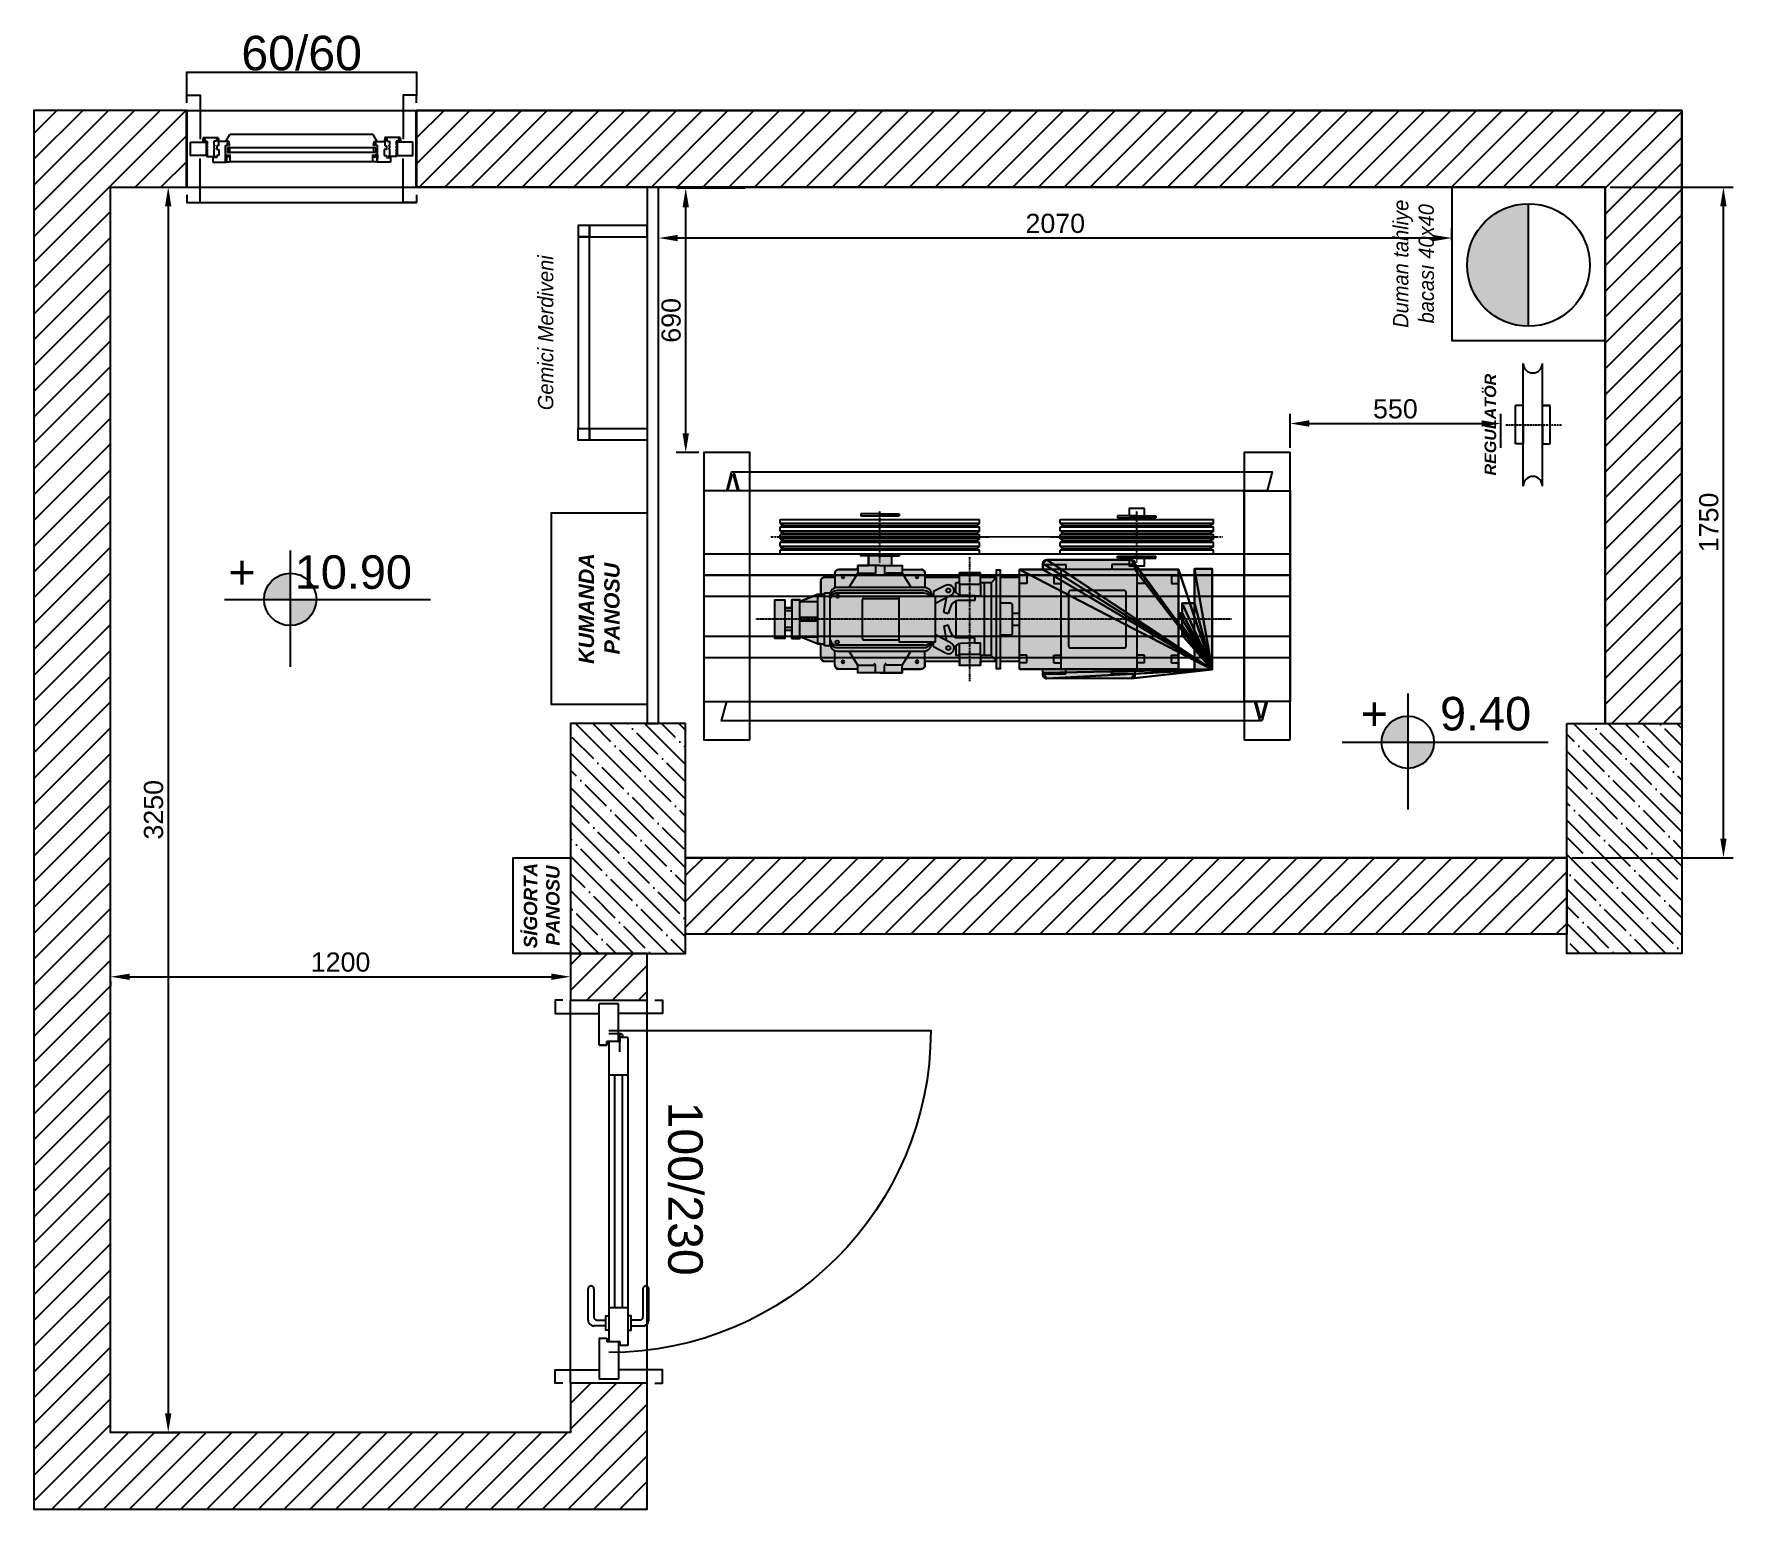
# Model space of a CAD drawing. Header units: millimetres. Extents: x 0 to 4434, y 0 to 3850.
import ezdxf
from ezdxf.enums import TextEntityAlignment as Align

# ---------------------------------------------------------------- set-up
doc = ezdxf.new("R2010")
doc.units = ezdxf.units.MM
for name, pattern in [('CENTERX2', [4, 2.5, -0.5, 0.5, -0.5]), ('DASHDOT', [1, 0.5, -0.25, 0, -0.25]), ('DASHED', [7, 5, -2, 0])]:
    doc.linetypes.add(name, pattern=pattern)
for name, color, linetype, lineweight in [('baca', 153, 'Continuous', 25), ('DUVAR', 255, 'Continuous', 35), ('KOLON', 2, 'Continuous', 25)]:
    doc.layers.add(name, color=color, linetype=linetype, lineweight=lineweight)
for name, color, linetype in [('DEMİR-ÇELİK', 3, 'Continuous'), ('duvar-kesim', 7, 'Continuous'), ('EKSEN', 253, 'CENTERX2'), ('KAPI', 3, 'Continuous'), ('kapi-yazi', 7, 'Continuous'), ('Makine sehpası', 4, 'Continuous'), ('penc-yazi', 7, 'Continuous'), ('pencere', 7, 'Continuous'), ('TARAMA', 251, 'CENTERX2'), ('TUĞLA DUVAR', 251, 'Continuous'), ('Yazılar', 70, 'Continuous')]:
    doc.layers.add(name, color=color, linetype=linetype)
doc.layers.add('Makine-motor', color=7, linetype='Continuous', true_color=0x0586c7)
doc.styles.add('autodim', font='arial.ttf')
doc.styles.get("Standard").update_dxf_attribs({"font": 'arial.ttf'})
doc.dimstyles.new('DimStyleALP', dxfattribs={"dimscale": 20, "dimtxt": 2.5, "dimasz": 2.5, "dimexe": 1.25, "dimexo": 0.625, "dimtad": 1, "dimdsep": 46, "dimtxsty": 'Standard', "dimcen": 2.5, "dimclrd": 60, "dimclre": 60, "dimadec": 0, "dimazin": 0, "dimtfac": 1, "dimtofl": 0, "dimtmove": 0, "dimatfit": 3, "dimfxl": 1, "dimarcsym": 0})
pattern_1 = [(135, (-2103803.4, 187018.3), (-44.9012806, -44.9012806), []), (135, (-2103803.4, 187063.2), (-44.9012806, -44.9012806), [79.375, -15.875, 0, -15.875])]

msp = doc.modelspace()

# ---------------------------------------------------------------- texts
at = {"attachment_point": 5, "rotation": 90}
for s, insert, char_height, width in [('{\\fArial|b1|i1|c162|p34;KUMANDA \\PPANOSU}', (1475, 2350), 40, 500), ('{\\fArial|b1|i1|c162|p34;SİGORTA PANOSU}', (1325.01, 1575), 35, 250)]:
    msp.add_mtext(s, dxfattribs=dict(at, insert=insert, char_height=char_height, width=width))
at = {"layer": 'kapi-yazi', "ltscale": 3, "style": 'autodim'}
msp.add_text('100/230', height=90, rotation=269.999999, dxfattribs=at).set_placement((1700, 836.174), align=Align.MIDDLE_CENTER)
at = {"layer": 'penc-yazi', "ltscale": 3, "style": 'autodim'}
msp.add_text('60/60', height=90, dxfattribs=at).set_placement((698.446, 3800), align=Align.MIDDLE_CENTER)
at = {"layer": 'Yazılar', "color": 1, "char_height": 40, "width": 400.00001, "attachment_point": 5, "rotation": 90}
for s, insert in [('{\\fMS PGothic|b0|i1|c162|p34;\\C256;Duman tahliye \\Pbacası 40x40}', (3600, 3250)), ('{\\fMS PGothic|b0|i1|c162|p34;\\C256;Gemici Merdiveni}', (1335.384, 3070))]:
    msp.add_mtext(s, dxfattribs=dict(at, insert=insert))
at = {"layer": 'Yazılar', "color": 90, "char_height": 87.48, "width": 879.87512, "attachment_point": 1}
for s, insert in [(' +   10.90', (473.356, 2489.148)), (' +    9.40', (3427.874, 2119.613))]:
    msp.add_mtext(s, dxfattribs=dict(at, insert=insert))

# ---------------------------------------------------------------- blocks, each defined once
blk = doc.blocks.new('fm-door1')
at = {"linetype": 'Continuous'}
for p, q in [((9, 5), (91, 5)), ((9, 5), (9, 3)), ((19, 5), (19, 0)), ((81, 5), (81, 0)), ((91, 5), (91, 3)), ((0, 2.5), (0, -2.5)), ((10, 2.5), (0, 2.5)), ((7.97, 3.18), (7.97, -0.03)), ((8.4, 2.76), (12.78, 2.76)), ((10, 3), (9, 3)), ((10, 3), (10, -0.5)), ((10, 3), (10, -0.5)), ((10, 0), (90, 0)), ((91, 3), (90, 3)), ((90, 3), (90, -0.5)), ((90, 2.5), (100, 2.5)), ((100, 2.5), (100, -2.5)), ((11, -2.5), (0, -2.5)), ((10, -0.5), (11, -0.5)), ((11, -0.5), (10, -0.5)), ((11, -0.5), (11, -2.5)), ((11, -2.5), (11, -0.5)), ((89, -2.5), (89, -0.5)), ((89, -0.5), (90, -0.5)), ((89, -2.5), (100, -2.5))]:
    blk.add_line(p, q, dxfattribs=at)
at = {"color": 8, "linetype": 'Continuous'}
for p, q in [((19, 3.5), (81, 3.5)), ((19, 1.5), (81, 1.5))]:
    blk.add_line(p, q, dxfattribs=at)
at = {"linetype": 'Continuous'}
for points in [[(85.76, 5.81), (85.76, 8.89, 0.414214), (84.24, 10.41), (75.86, 10.41, 1), (75.86, 8.89), (83.48, 8.89, -0.414214), (84.24, 8.13), (84.24, 5.81)], [(85.76, -0.81), (85.76, -3.89, -0.414214), (84.24, -5.41), (75.86, -5.41, -1), (75.86, -3.89), (83.48, -3.89, 0.414214), (84.24, -3.13), (84.24, -0.81)]]:
    blk.add_lwpolyline(points, format="xyb", dxfattribs=at)
for points in [[(86.9, 5), (86.9, 5.81), (83.1, 5.81), (83.1, 5)], [(86.9, 0), (86.9, -0.81), (83.1, -0.81), (83.1, 0)]]:
    blk.add_lwpolyline(points, dxfattribs=at)
blk.add_circle((8.4, 3.18), 0.426, dxfattribs=at)
blk = doc.blocks.new('fm-win1')
at = {"linetype": 'Continuous'}
for p, q in [((5.7, 3), (5.5, 2)), ((5.5, 2), (5.81, 2)), ((5.7, 3), (12.5, 3)), ((5.81, 2), (5.95, 2.7)), ((5.95, 2.7), (6.46, 2.7)), ((6.46, 2.7), (6.46, 2)), ((6.46, 2), (7.5, 2)), ((7.5, 1), (7.2, 1)), ((7.2, 1), (7.2, 0.7)), ((7.2, 0.7), (7.5, 0.7)), ((7.5, 0.2), (7.2, 0.2)), ((7.2, 0.2), (7.2, -0.1)), ((7.5, 2), (7.5, 1)), ((7.5, 0.7), (7.5, 0.2)), ((11.74, 2), (10.5, 2)), ((10.5, 2), (10.5, 1)), ((10.5, 1), (10.8, 1)), ((10.5, 0.7), (10.5, 0.2)), ((10.8, 0.7), (10.5, 0.7)), ((10.5, 0.2), (10.8, 0.2)), ((10.8, 1), (10.8, 0.7)), ((10.8, 0.2), (10.8, -0.1)), ((12.25, 2.7), (11.74, 2.7)), ((11.74, 2.7), (11.74, 2)), ((12.6, 0.8), (11.8, 0.8)), ((11.8, 0.8), (11.8, -0.2)), ((12.39, 2), (12.25, 2.7)), ((12.7, 2), (12.39, 2)), ((12.5, 3), (12.7, 2)), ((17.4, 1.9), (12.5, 1.9)), ((12.5, 1.9), (12.5, 1.6)), ((12.5, 1.6), (12.6, 1.6)), ((12.6, 1.6), (12.6, 0.8)), ((15.8, 0.9), (16.64, 0.9)), ((15.8, -1.25), (15.8, 0.9)), ((16.64, 1.6), (17.15, 1.6)), ((16.64, 0.9), (16.64, 1.6)), ((17.15, 1.6), (17.29, 0.9)), ((17.29, 0.9), (17.6, 0.9)), ((17.6, 0.9), (17.4, 1.9)), ((82.4, 0.9), (82.6, 1.9)), ((82.71, 0.9), (82.4, 0.9)), ((82.6, 1.9), (87.5, 1.9)), ((82.85, 1.6), (82.71, 0.9)), ((83.36, 1.6), (82.85, 1.6)), ((83.36, 0.9), (83.36, 1.6)), ((84.2, 0.9), (83.36, 0.9)), ((84.2, -1.25), (84.2, 0.9)), ((87.5, 3), (87.3, 2)), ((87.3, 2), (87.61, 2)), ((87.4, 1.6), (87.4, 0.8)), ((87.5, 1.6), (87.4, 1.6)), ((87.4, 0.8), (88.2, 0.8)), ((94.3, 3), (87.5, 3)), ((87.5, 1.9), (87.5, 1.6)), ((87.61, 2), (87.75, 2.7)), ((87.75, 2.7), (88.26, 2.7)), ((88.2, 0.8), (88.2, -0.2)), ((88.26, 2.7), (88.26, 2)), ((88.26, 2), (89.5, 2)), ((89.5, 1), (89.2, 1)), ((89.2, 1), (89.2, 0.7)), ((89.2, 0.7), (89.5, 0.7)), ((89.5, 0.2), (89.2, 0.2)), ((89.2, 0.2), (89.2, -0.1)), ((89.5, 2), (89.5, 1)), ((89.5, 0.7), (89.5, 0.2)), ((92.5, 2), (92.5, 1)), ((93.54, 2), (92.5, 2)), ((92.5, 1), (92.8, 1)), ((92.8, 0.7), (92.5, 0.7)), ((92.5, 0.7), (92.5, 0.2)), ((92.5, 0.2), (92.8, 0.2)), ((92.8, 1), (92.8, 0.7)), ((92.8, 0.2), (92.8, -0.1)), ((93.54, 2.7), (93.54, 2)), ((94.05, 2.7), (93.54, 2.7)), ((94.19, 2), (94.05, 2.7)), ((94.5, 2), (94.19, 2)), ((94.3, 3), (94.5, 2)), ((7.2, -0.1), (7.5, -0.1)), ((7.5, -1.7), (7.2, -1.7)), ((7.2, -1.7), (7.2, -2)), ((7.2, -2), (10.8, -2)), ((7.5, -0.1), (7.5, -1.7)), ((11.8, -2.25), (10, -2.25)), ((10, -2.25), (10, -3.5)), ((10, -3.5), (16.1, -3.5)), ((10.5, -0.1), (10.5, -1.7)), ((10.8, -0.1), (10.5, -0.1)), ((10.5, -1.7), (10.8, -1.7)), ((10.8, -1.7), (10.8, -2)), ((11.8, -0.2), (12.8, -0.2)), ((12.8, -1.75), (11.8, -1.75)), ((11.8, -1.75), (11.8, -2.25)), ((12.8, -0.2), (12.8, -1.75)), ((16.1, -1.25), (15.8, -1.25)), ((15.8, -1.4), (16.1, -1.4)), ((15.8, -3.2), (15.8, -1.4)), ((16.1, -3.2), (15.8, -3.2)), ((16.1, -1.4), (16.1, -1.25)), ((16.1, -3.5), (16.1, -3.2)), ((83.9, -1.4), (83.9, -1.25)), ((83.9, -1.25), (84.2, -1.25)), ((84.2, -1.4), (83.9, -1.4)), ((83.9, -3.5), (83.9, -3.2)), ((83.9, -3.2), (84.2, -3.2)), ((90, -3.5), (83.9, -3.5)), ((84.2, -3.2), (84.2, -1.4)), ((87.2, -0.2), (87.2, -1.75)), ((88.2, -0.2), (87.2, -0.2)), ((87.2, -1.75), (88.2, -1.75)), ((88.2, -1.75), (88.2, -2.25)), ((88.2, -2.25), (90, -2.25)), ((89.2, -0.1), (89.5, -0.1)), ((89.5, -1.7), (89.2, -1.7)), ((89.2, -1.7), (89.2, -2)), ((92.8, -2), (89.2, -2)), ((89.5, -0.1), (89.5, -1.7)), ((90, -2.25), (90, -3.5)), ((92.8, -0.1), (92.5, -0.1)), ((92.5, -0.1), (92.5, -1.7)), ((92.5, -1.7), (92.8, -1.7)), ((92.8, -1.7), (92.8, -2))]:
    blk.add_line(p, q, dxfattribs=at)
at = {"color": 8, "linetype": 'Continuous'}
for p, q in [((15.95, 1.9), (17.75, 3.7)), ((83.4, 0.28), (16.6, 0.28)), ((16.6, 0.28), (16.6, -0.92)), ((17.6, 0.28), (17.6, -0.92)), ((82.25, 3.7), (17.75, 3.7)), ((84.05, 1.9), (82.25, 3.7)), ((82.4, 0.28), (82.4, -0.92)), ((83.4, 0.28), (83.4, -0.92)), ((15.9, -1.55), (15.9, -2.45)), ((16, -1.55), (15.9, -1.55)), ((15.9, -2.45), (16.2, -2.45)), ((16, -2.15), (16, -1.55)), ((16.8, -2.15), (16, -2.15)), ((16.2, -2.45), (16.2, -3.35)), ((16.2, -3.35), (17.9, -3.35)), ((83.4, -0.92), (16.6, -0.92)), ((16.8, -1.55), (16.8, -2.15)), ((17.1, -1.55), (16.8, -1.55)), ((17.1, -2.05), (17.1, -1.55)), ((17.6, -2.05), (17.1, -2.05)), ((17.6, -1.55), (17.6, -2.05)), ((17.9, -1.55), (17.6, -1.55)), ((17.9, -3.35), (17.9, -1.55)), ((81.85, -3.35), (18.15, -3.35)), ((82.1, -1.55), (82.4, -1.55)), ((82.1, -3.35), (82.1, -1.55)), ((83.8, -3.35), (82.1, -3.35)), ((82.4, -1.55), (82.4, -2.05)), ((82.4, -2.05), (82.9, -2.05)), ((82.9, -2.05), (82.9, -1.55)), ((82.9, -1.55), (83.2, -1.55)), ((83.2, -1.55), (83.2, -2.15)), ((83.2, -2.15), (84, -2.15)), ((84.1, -2.45), (83.8, -2.45)), ((83.8, -2.45), (83.8, -3.35)), ((84, -2.15), (84, -1.55)), ((84, -1.55), (84.1, -1.55)), ((84.1, -1.55), (84.1, -2.45))]:
    blk.add_line(p, q, dxfattribs=at)
at = {"linetype": 'Continuous'}
for points in [[(0, 1.75), (7, 1.75), (7, -1.75), (0, -1.75)], [(100, 1.75), (93, 1.75), (93, -1.75), (100, -1.75)]]:
    blk.add_lwpolyline(points, close=True, dxfattribs=at)
blk = doc.blocks.new('A$C38B73A4D')
at = {"color": 2}
for p, q in [((22.5, 424.5, 200), (32.5, 424.5, 200)), ((22.5, 24.5, 200), (22.5, 424.5, 200)), ((37.5, 416.5, 200), (32.5, 424.5, 200)), ((32.5, 24.5, 200), (32.5, 424.5, 200)), ((42.5, 424.5, 200), (37.5, 416.5, 200)), ((37.5, 416.5, 200), (37.5, 32.5, 200)), ((42.5, 424.5, 200), (52.5, 424.5, 200)), ((42.5, 24.5, 200), (42.5, 424.5, 200)), ((57.5, 416.5, 200), (52.5, 424.5, 200)), ((52.5, 24.5, 200), (52.5, 424.5, 200)), ((62.5, 424.5, 200), (57.5, 416.5, 200)), ((57.5, 416.5, 200), (57.5, 32.5, 200)), ((62.5, 424.5, 200), (72.5, 424.5, 200)), ((62.5, 24.5, 200), (62.5, 424.5, 200)), ((77.5, 416.5, 200), (72.5, 424.5, 200)), ((72.5, 24.5, 200), (72.5, 424.5, 200)), ((82.5, 424.5, 200), (77.5, 416.5, 200)), ((77.5, 416.5, 200), (77.5, 32.5, 200)), ((82.5, 424.5, 200), (92.5, 424.5, 200)), ((82.5, 24.5, 200), (82.5, 424.5, 200)), ((97.5, 416.5, 200), (92.5, 424.5, 200)), ((92.5, 24.5, 200), (92.5, 424.5, 200)), ((102.5, 424.5, 200), (97.5, 416.5, 200)), ((97.5, 416.5, 200), (97.5, 32.5, 200)), ((102.5, 424.5, 200), (112.5, 424.5, 200)), ((102.5, 24.5, 200), (102.5, 424.5, 200)), ((112.5, 424.5, 200), (112.5, 24.5, 200)), ((22.5, 24.5, 200), (32.5, 24.5, 200)), ((37.5, 32.5, 200), (32.5, 24.5, 200)), ((42.5, 24.5, 200), (37.5, 32.5, 200)), ((42.5, 24.5, 200), (52.5, 24.5, 200)), ((57.5, 32.5, 200), (52.5, 24.5, 200)), ((62.5, 24.5, 200), (57.5, 32.5, 200)), ((62.5, 24.5, 200), (72.5, 24.5, 200)), ((77.5, 32.5, 200), (72.5, 24.5, 200)), ((82.5, 24.5, 200), (77.5, 32.5, 200)), ((82.5, 24.5, 200), (92.5, 24.5, 200)), ((97.5, 32.5, 200), (92.5, 24.5, 200)), ((102.5, 24.5, 200), (97.5, 32.5, 200)), ((102.5, 24.5, 200), (112.5, 24.5, 200))]:
    blk.add_line(p, q, dxfattribs=at)
at = {"color": 121}
for p, q in [((11.9, 274.4, 100), (16.9, 274.4, 100)), ((11.9, 254.4, 100), (11.9, 274.4, 100)), ((16.9, 274.4, 100), (16.9, 174.4, 100)), ((121.9, 274.4, 100), (116.9, 274.4, 100)), ((116.9, 274.4, 100), (116.9, 174.4, 100)), ((121.9, 254.4, 100), (121.9, 274.4, 100)), ((11.9, 224.4, 100), (11.9, 254.4, 100)), ((11.9, 224.4, 100), (11.9, 194.4, 100)), ((121.9, 224.4, 100), (121.9, 254.4, 100)), ((121.9, 224.4, 100), (121.9, 194.4, 100)), ((11.9, 194.4, 100), (11.9, 174.4, 100)), ((121.9, 194.4, 100), (121.9, 174.4, 100)), ((11.9, 174.4, 100), (16.9, 174.4, 100)), ((121.9, 174.4, 100), (116.9, 174.4, 100))]:
    blk.add_line(p, q, dxfattribs=at)
at = {"layer": 'EKSEN', "color": 2, "linetype": 'DASHDOT'}
for p, q in [((67.5, 449, 200), (67.5, 0, 200)), ((0, 224.5, 200), (135, 224.5, 200))]:
    blk.add_line(p, q, dxfattribs=at)
at = {"layer": 'Makine-motor', "elevation": 100}
blk.add_lwpolyline([(11.9, 204.4), (11.9, 244.4), (-8.1, 244.4), (-8.1, 204.4)], close=True, dxfattribs=at)
at = {"layer": 'Makine-motor'}
blk.add_lwpolyline([(141.9, 204.3), (141.9, 244.3), (121.9, 244.3), (121.9, 204.3)], close=True, dxfattribs=at)
blk = doc.blocks.new('*U4')
at = {"color": 2}
for p, q in [((0, 260), (10, 260)), ((0, -260), (0, 260)), ((15, 252), (10, 260)), ((10, -260), (10, 260)), ((20, 260), (15, 252)), ((15, 252), (15, -252)), ((20, 260), (30, 260)), ((20, -260), (20, 260)), ((35, 252), (30, 260)), ((30, -260), (30, 260)), ((40, 260), (35, 252)), ((35, 252), (35, -252)), ((40, 260), (50, 260)), ((40, -260), (40, 260)), ((55, 252), (50, 260)), ((50, -260), (50, 260)), ((60, 260), (55, 252)), ((55, 252), (55, -252)), ((60, 260), (70, 260)), ((60, -260), (60, 260)), ((75, 252), (70, 260)), ((70, -260), (70, 260)), ((80, 260), (75, 252)), ((75, 252), (75, -252)), ((80, 260), (90, 260)), ((80, -260), (80, 260)), ((90, 260), (90, -260)), ((0, -260), (10, -260)), ((15, -252), (10, -260)), ((20, -260), (15, -252)), ((20, -260), (30, -260)), ((35, -252), (30, -260)), ((40, -260), (35, -252)), ((40, -260), (50, -260)), ((55, -252), (50, -260)), ((60, -260), (55, -252)), ((60, -260), (70, -260)), ((75, -252), (70, -260)), ((80, -260), (75, -252)), ((80, -260), (90, -260))]:
    blk.add_line(p, q, dxfattribs=at)
at = {"layer": 'EKSEN', "linetype": 'DASHDOT'}
for p, q in [((45, 284.5), (45, -284.5)), ((-22.5, 0), (112.5, 0))]:
    blk.add_line(p, q, dxfattribs=at)
blk = doc.blocks.new('Motoboundß')
blk.add_lwpolyline([(12049.9, 45480.2), (12049.9, 45260.2, -0.414214), (12039.9, 45250.2), (12024.9, 45250.2), (12024.9, 45136.3), (11911, 45136.3), (11911, 45127), (11936.4, 45127), (11936.4, 45094.8), (12026.3, 45094.8), (12026.3, 45048.6), (11763.5, 45048.6), (11763.5, 45094.8), (11853.4, 45094.8), (11853.4, 45127), (11878.8, 45127), (11878.8, 45136.3), (11764.9, 45136.3), (11764.9, 45250.2), (11749.9, 45250.2, -0.414214), (11739.9, 45260.2), (11739.9, 45480.2, -0.414214), (11749.9, 45490.2), (11764.9, 45490.2), (11764.9, 45551.4), (11784.9, 45551.4), (11784.9, 45602.1), (11765.8, 45602.1), (11765.8, 45611.3), (11784.9, 45611.3), (11784.9, 45653.8), (11773.7, 45653.8), (11773.7, 45708.5), (11784.9, 45708.5), (11784.9, 45798.1), (11774.9, 45798.1, -0.414214), (11764.9, 45808.1), (11764.9, 45854.1, 0.414214), (11760.9, 45858.1), (11754.9, 45858.1), (11754.9, 45915.6), (11754.9, 45973.1), (11760.9, 45973.1, 0.414214), (11764.9, 45977.1), (11764.9, 46023.1, -0.414214), (11774.9, 46033.1), (11784.9, 46033.1), (11784.9, 46059.7, -0.414214), (11794.9, 46069.7), (11830.3, 46069.7), (11830.3, 46079), (11848.8, 46125.1), (11844.2, 46125.1), (11844.2, 46145.4), (11865.2, 46145.4), (11865.2, 46163.8), (11844.2, 46163.8), (11844.2, 46189.6), (11945.6, 46189.6), (11945.6, 46163.8), (11924.6, 46163.8), (11924.6, 46145.4), (11945.6, 46145.4), (11945.6, 46125.1), (11941, 46125.1), (11959.5, 46079), (11959.5, 46069.7), (11994.9, 46069.7, -0.414214), (12004.9, 46059.7), (12004.9, 46033.1), (12014.9, 46033.1, -0.414214), (12024.9, 46023.1), (12024.9, 45977.1, 0.414214), (12028.9, 45973.1), (12034.9, 45973.1), (12034.9, 45945.6), (12059.9, 45945.6), (12059.9, 45965.6), (12064.9, 45965.6), (12064.9, 45865.6), (12059.9, 45865.6), (12059.9, 45885.6), (12034.9, 45885.6), (12034.9, 45858.1), (12028.9, 45858.1, 0.414214), (12024.9, 45854.1), (12024.9, 45808.1, -0.414214), (12014.9, 45798.1), (12004.9, 45798.1), (12004.9, 45708.5), (12016.1, 45708.5), (12016.1, 45653.8), (12004.9, 45653.8), (12004.9, 45611.3), (12024, 45611.3), (12024, 45602.1), (12004.9, 45602.1), (12004.9, 45551.4), (12024.9, 45551.4), (12024.9, 45490.2), (12039.9, 45490.2, -0.414214)], format="xyb", close=True)
blk = doc.blocks.new('*U9')
at = {"true_color": 0x2776bb}
h = blk.add_hatch(color=152, dxfattribs=at)
h.dxf.hatch_style = 1
edge = h.paths.add_edge_path()
edge.add_line((-60, -695.4), (-60, -915.4))
edge.add_arc((-70, -915.4), 10, -90, 0, ccw=False)
edge.add_line((-70, -925.4), (-85, -925.4))
edge.add_line((-85, -925.4), (-85, -1039.4))
edge.add_line((-85, -1039.4), (-198.9, -1039.4))
edge.add_line((-198.9, -1039.4), (-198.9, -1048.6))
edge.add_line((-198.9, -1048.6), (-173.5, -1048.6))
edge.add_line((-173.5, -1048.6), (-173.5, -1080.9))
edge.add_line((-173.5, -1080.9), (-83.6, -1080.9))
edge.add_line((-83.6, -1080.9), (-83.6, -1127))
edge.add_line((-83.6, -1127), (-346.4, -1127))
edge.add_line((-346.4, -1127), (-346.4, -1080.9))
edge.add_line((-346.4, -1080.9), (-256.5, -1080.9))
edge.add_line((-256.5, -1080.9), (-256.5, -1048.6))
edge.add_line((-256.5, -1048.6), (-231.1, -1048.6))
edge.add_line((-231.1, -1048.6), (-231.1, -1039.4))
edge.add_line((-231.1, -1039.4), (-345, -1039.4))
edge.add_line((-345, -1039.4), (-345, -925.4))
edge.add_line((-345, -925.4), (-360, -925.4))
edge.add_arc((-360, -915.4), 10, 180, 270, ccw=False)
edge.add_line((-370, -915.4), (-370, -695.4))
edge.add_arc((-360, -695.4), 10, 90, 180, ccw=False)
edge.add_line((-360, -685.4), (-345, -685.4))
edge.add_line((-345, -685.4), (-345, -624.3))
edge.add_line((-345, -624.3), (-325, -624.3))
edge.add_line((-325, -624.3), (-325, -573.6))
edge.add_line((-325, -573.6), (-344.1, -573.6))
edge.add_line((-344.1, -573.6), (-344.1, -564.3))
edge.add_line((-344.1, -564.3), (-325, -564.3))
edge.add_line((-325, -564.3), (-325, -521.9))
edge.add_line((-325, -521.9), (-336.2, -521.9))
edge.add_line((-336.2, -521.9), (-336.2, -467.2))
edge.add_line((-336.2, -467.2), (-325, -467.2))
edge.add_line((-325, -467.2), (-325, -377.5))
edge.add_line((-325, -377.5), (-335, -377.5))
edge.add_arc((-335, -367.5), 10, 180, 270, ccw=False)
edge.add_line((-345, -367.5), (-345, -321.5))
edge.add_arc((-349, -321.5), 4, 0, 90)
edge.add_line((-349, -317.5), (-355, -317.5))
edge.add_line((-355, -317.5), (-355, -260))
edge.add_line((-355, -260), (-355, -202.5))
edge.add_line((-355, -202.5), (-349, -202.5))
edge.add_arc((-349, -198.5), 4, 270, 360)
edge.add_line((-345, -198.5), (-345, -152.5))
edge.add_arc((-335, -152.5), 10, 90, 180, ccw=False)
edge.add_line((-335, -142.5), (-325, -142.5))
edge.add_line((-325, -142.5), (-325, -115.9))
edge.add_arc((-315, -115.9), 10, 90, 180, ccw=False)
edge.add_line((-315, -105.9), (-279.6, -105.9))
edge.add_line((-279.6, -105.9), (-279.6, -96.7))
edge.add_line((-279.6, -96.7), (-261.1, -50.6))
edge.add_line((-261.1, -50.6), (-265.7, -50.6))
edge.add_line((-265.7, -50.6), (-265.7, -30.3))
edge.add_line((-265.7, -30.3), (-244.7, -30.3))
edge.add_line((-244.7, -30.3), (-244.7, -11.8))
edge.add_line((-244.7, -11.8), (-265.7, -11.8))
edge.add_line((-265.7, -11.8), (-265.7, 14))
edge.add_line((-265.7, 14), (-164.3, 14))
edge.add_line((-164.3, 14), (-164.3, -11.8))
edge.add_line((-164.3, -11.8), (-185.3, -11.8))
edge.add_line((-185.3, -11.8), (-185.3, -30.3))
edge.add_line((-185.3, -30.3), (-164.3, -30.3))
edge.add_line((-164.3, -30.3), (-164.3, -50.6))
edge.add_line((-164.3, -50.6), (-168.9, -50.6))
edge.add_line((-168.9, -50.6), (-150.4, -96.7))
edge.add_line((-150.4, -96.7), (-150.4, -105.9))
edge.add_line((-150.4, -105.9), (-115, -105.9))
edge.add_arc((-115, -115.9), 10, 0, 90, ccw=False)
edge.add_line((-105, -115.9), (-105, -142.5))
edge.add_line((-105, -142.5), (-95, -142.5))
edge.add_arc((-95, -152.5), 10, 0, 90, ccw=False)
edge.add_line((-85, -152.5), (-85, -198.5))
edge.add_arc((-81, -198.5), 4, 180, 270)
edge.add_line((-81, -202.5), (-75, -202.5))
edge.add_line((-75, -202.5), (-75, -230))
edge.add_line((-75, -230), (-50, -230))
edge.add_line((-50, -230), (-50, -210))
edge.add_line((-50, -210), (-45, -210))
edge.add_line((-45, -210), (-45, -310))
edge.add_line((-45, -310), (-50, -310))
edge.add_line((-50, -310), (-50, -290))
edge.add_line((-50, -290), (-75, -290))
edge.add_line((-75, -290), (-75, -317.5))
edge.add_line((-75, -317.5), (-81, -317.5))
edge.add_arc((-81, -321.5), 4, 90, 180)
edge.add_line((-85, -321.5), (-85, -367.5))
edge.add_arc((-95, -367.5), 10, -90, 0, ccw=False)
edge.add_line((-95, -377.5), (-105, -377.5))
edge.add_line((-105, -377.5), (-105, -467.2))
edge.add_line((-105, -467.2), (-93.8, -467.2))
edge.add_line((-93.8, -467.2), (-93.8, -521.9))
edge.add_line((-93.8, -521.9), (-105, -521.9))
edge.add_line((-105, -521.9), (-105, -564.3))
edge.add_line((-105, -564.3), (-85.9, -564.3))
edge.add_line((-85.9, -564.3), (-85.9, -573.6))
edge.add_line((-85.9, -573.6), (-105, -573.6))
edge.add_line((-105, -573.6), (-105, -624.3))
edge.add_line((-105, -624.3), (-85, -624.3))
edge.add_line((-85, -624.3), (-85, -685.4))
edge.add_line((-85, -685.4), (-70, -685.4))
edge.add_arc((-70, -695.4), 10, 0, 90, ccw=False)
h = blk.add_hatch(color=2)
h.dxf.hatch_style = 1
h.paths.add_polyline_path([(-173.5, -1048.6), (-256.5, -1048.6), (-256.5, -1080.9), (-346.4, -1080.9), (-346.4, -1127), (-83.6, -1127), (-83.6, -1080.9), (-173.5, -1080.9)])
at = {"color": 7, "linetype": 'CENTERX2', "true_color": 0xffffff}
blk.add_line((-215, -1177), (-215, 64), dxfattribs=at)
at = {"color": 7, "true_color": 0xffffff}
for p, q in [((-265.7, -11.8), (-265.7, 14)), ((-265.7, 14), (-164.3, 14)), ((-164.3, 14), (-164.3, -11.8)), ((-164.3, -11.8), (-265.7, -11.8)), ((-164.3, -30.3), (-265.7, -30.3)), ((-265.7, -30.3), (-265.7, -50.6)), ((-164.3, -50.6), (-164.3, -30.3)), ((-279.6, -96.7), (-261.1, -50.6)), ((-265.7, -50.6), (-164.3, -50.6)), ((-150.4, -96.7), (-168.9, -50.6)), ((-325, -142.5), (-325, -115.9)), ((-315, -105.9), (-279.6, -105.9)), ((-284.2, -129), (-284.2, -115.1)), ((-284.2, -115.1), (-145.8, -115.1)), ((-150.4, -96.7), (-279.6, -96.7)), ((-279.6, -96.7), (-279.6, -115.1)), ((-152, -129), (-278, -129)), ((-150.4, -115.1), (-150.4, -96.7)), ((-115, -105.9), (-150.4, -105.9)), ((-145.8, -115.1), (-145.8, -129)), ((-105, -142.5), (-105, -115.9)), ((-345, -198.5), (-345, -152.5)), ((-335, -142.5), (-298, -142.5)), ((-298, -149), (-298, -374.7)), ((-289.6, -374.7), (-289.6, -149)), ((-283.1, -374.7), (-283.1, -149)), ((-146.9, -374.7), (-146.9, -149)), ((-140.4, -374.7), (-140.4, -149)), ((-95, -142.5), (-132, -142.5)), ((-132, -374.9), (-132, -149)), ((-85, -198.5), (-85, -152.5)), ((-355, -202.5), (-335, -202.5)), ((-355, -260), (-355, -202.5)), ((-335, -202.5), (-297.5, -178.5)), ((-335, -202.5), (-335, -244.1)), ((-269, -218.1), (-269, -310)), ((-265.4, -214.5), (-164.6, -214.5)), ((-161, -218.1), (-161, -310)), ((-95, -202.5), (-132.5, -178.5)), ((-75, -202.5), (-95, -202.5)), ((-95, -202.5), (-95, -244.1)), ((-75, -260), (-75, -202.5)), ((-50, -230), (-50, -210)), ((-50, -210), (-45, -210)), ((-45, -210), (-45, -310)), ((55, -210), (55, -310)), ((60, -210), (55, -210)), ((60, -230), (60, -210)), ((-355, -248), (-336, -248)), ((-355, -260), (-355, -317.5)), ((-75, -248), (-94, -248)), ((-50, -230), (-75, -230)), ((-75, -260), (-75, -317.5)), ((-50, -260), (-50, -230)), ((-50, -260), (-50, -290)), ((60, -260), (60, -230)), ((60, -260), (60, -290)), ((-355, -272), (-336, -272)), ((-335, -317.5), (-335, -275.9)), ((-275, -310), (-155, -310)), ((-275, -404.5), (-275, -310)), ((-155, -310), (-155, -404.5)), ((-95, -317.5), (-95, -275.9)), ((-75, -272), (-94, -272)), ((-50, -290), (-75, -290)), ((-50, -290), (-50, -310)), ((-50, -310), (-45, -310)), ((60, -310), (55, -310)), ((60, -290), (60, -310)), ((-355, -317.5), (-335, -317.5)), ((-345, -321.5), (-345, -367.5)), ((-335, -317.5), (-297.5, -341.5)), ((-95, -317.5), (-132.5, -341.5)), ((-75, -317.5), (-95, -317.5)), ((-85, -321.5), (-85, -367.5)), ((-335, -377.5), (-297.8, -377.5)), ((-325, -467.2), (-325, -377.5)), ((-278, -394.7), (-275, -394.7)), ((-152, -394.7), (-155, -394.7)), ((-155, -394.9), (-152, -394.9)), ((-95, -377.5), (-132, -377.5)), ((-105, -467.2), (-105, -377.5)), ((-303.4, -431.4), (-287.3, -400.1)), ((-287.3, -400.1), (-275, -400.1)), ((-276.6, -445.1), (-255.9, -404.5)), ((-275, -404.5), (-155, -404.5)), ((-233.5, -427), (-271, -434)), ((-250, -445), (-229.8, -438.3)), ((-233.5, -427), (-229.8, -438.3)), ((-196.5, -427), (-200.2, -438.3)), ((-180, -445), (-200.2, -438.3)), ((-196.5, -427), (-159, -434)), ((-153.4, -445.1), (-174.1, -404.5)), ((-142.7, -400.1), (-155, -400.1)), ((-126.6, -431.4), (-142.7, -400.1)), ((-336.2, -521.9), (-336.2, -467.2)), ((-306.2, -467.2), (-336.2, -467.2)), ((-284, -458.3), (-310, -458.3)), ((-310, -467.2), (-310, -458.3)), ((-306.2, -467.2), (-278.9, -467.2)), ((-306.2, -467.2), (-306.2, -521.9)), ((-292.7, -453.1), (-294.1, -452.7)), ((-276.2, -507.7), (-278.2, -471.2)), ((-263.6, -507.7), (-263.6, -464)), ((-167.2, -458.3), (-262.8, -458.3)), ((-166.4, -507.7), (-166.4, -464)), ((-153.8, -507.7), (-151.8, -471.2)), ((-123.8, -467.2), (-151.1, -467.2)), ((-146, -458.3), (-120, -458.3)), ((-137.3, -453.1), (-135.9, -452.7)), ((-123.8, -467.2), (-93.8, -467.2)), ((-123.8, -467.2), (-123.8, -521.9)), ((-120, -467.2), (-120, -458.3)), ((-93.8, -521.9), (-93.8, -467.2)), ((-306.2, -521.9), (-336.2, -521.9)), ((-325, -564.3), (-325, -521.9)), ((-310, -550.5), (-310, -521.9)), ((-306.2, -521.9), (-276.2, -521.9)), ((-276.2, -507.7), (-263.6, -507.7)), ((-276.2, -507.7), (-276.2, -521.9)), ((-153.8, -507.7), (-166.4, -507.7)), ((-153.8, -507.7), (-153.8, -521.9)), ((-123.8, -521.9), (-153.8, -521.9)), ((-123.8, -521.9), (-93.8, -521.9)), ((-120, -550.5), (-120, -521.9)), ((-105, -564.3), (-105, -521.9)), ((-344.1, -573.6), (-344.1, -564.3)), ((-344.1, -564.3), (-85.9, -564.3)), ((-85.9, -573.6), (-344.1, -573.6)), ((-325, -564.3), (-310, -550.5)), ((-325, -624.3), (-325, -573.6)), ((-120, -532.1), (-310, -532.1)), ((-120, -550.5), (-310, -550.5)), ((-256.5, -600.8), (-256.5, -573.6)), ((-173.5, -600.8), (-173.5, -573.6)), ((-105, -564.3), (-120, -550.5)), ((-105, -624.3), (-105, -573.6)), ((-85.9, -564.3), (-85.9, -573.6)), ((-251.5, -605.8), (-178.5, -605.8)), ((-231.1, -624.3), (-231.1, -605.8)), ((-198.9, -605.8), (-198.9, -624.3)), ((-328.7, -643.4), (-328.7, -624.3)), ((-328.7, -643.4), (-308.4, -643.4)), ((-308.4, -643.4), (-308.4, -624.3)), ((-121.6, -643.4), (-121.6, -624.3)), ((-101.3, -643.4), (-121.6, -643.4)), ((-101.3, -643.4), (-101.3, -624.3)), ((-345, -732.6), (-85, -732.6)), ((-328.7, -713.5), (-328.7, -732.6)), ((-328.7, -713.5), (-308.4, -713.5)), ((-308.4, -713.5), (-308.4, -732.6)), ((-121.6, -713.5), (-121.6, -732.6)), ((-101.3, -713.5), (-121.6, -713.5)), ((-101.3, -713.5), (-101.3, -732.6)), ((-345, -931), (-85, -931)), ((-328.7, -950.1), (-328.7, -931)), ((-328.7, -950.1), (-308.4, -950.1)), ((-308.4, -950.1), (-308.4, -931)), ((-121.6, -950.1), (-121.6, -931)), ((-101.3, -950.1), (-121.6, -950.1)), ((-101.3, -950.1), (-101.3, -931)), ((-328.7, -1020.3), (-328.7, -1039.4)), ((-328.7, -1020.3), (-308.4, -1020.3)), ((-308.4, -1020.3), (-308.4, -1039.4)), ((-256.5, -1048.6), (-256.5, -1080.9)), ((-256.5, -1048.6), (-173.5, -1048.6)), ((-231.1, -1048.6), (-231.1, -1039.4)), ((-198.9, -1048.6), (-198.9, -1039.4)), ((-173.5, -1048.6), (-173.5, -1080.9)), ((-121.6, -1020.3), (-121.6, -1039.4)), ((-101.3, -1020.3), (-121.6, -1020.3)), ((-101.3, -1020.3), (-101.3, -1039.4)), ((-346.4, -1127), (-346.4, -1080.9)), ((-346.4, -1080.9), (-83.6, -1080.9)), ((-83.6, -1080.9), (-83.6, -1127)), ((-83.6, -1127), (-346.4, -1127))]:
    blk.add_line(p, q, dxfattribs=at)
at = {"color": 7, "linetype": 'DASHDOT', "true_color": 0xffffff}
blk.add_line((-377, -494.5), (-53, -494.5), dxfattribs=at)
blk.add_lwpolyline([(-173.5, -1048.6), (-256.5, -1048.6), (-256.5, -1080.9), (-346.4, -1080.9), (-346.4, -1127), (-83.6, -1127), (-83.6, -1080.9), (-173.5, -1080.9), (-173.5, -1048.6)])
at = {"color": 7, "true_color": 0xffffff}
for centre, radius in [((-274.8, -148.3), 4.33), ((-155.2, -149.6), 4.33), ((-155.2, -149.6), 4.33), ((-290, -438.3), 5.38), ((-140, -438.3), 5.38)]:
    blk.add_circle(centre, radius, dxfattribs=at)
for centre, radius, start, end in [((-315, -115.9), 10, 90, 180), ((-278, -149), 20, 90, 180), ((-269.6, -149), 20, 90, 180), ((-263.1, -149), 20, 90, 180), ((-166.9, -149), 20, 0, 90), ((-160.4, -149), 20, 0, 90), ((-152, -149), 20, 0, 90), ((-115, -115.9), 10, 0, 90), ((-335, -152.5), 10, 90, 180), ((-326, -163.4), 3.77, 90, 270), ((-326, -163.4), 3.77, 270, 90), ((-104, -163.4), 3.77, 90, 270), ((-104, -163.4), 3.77, 270, 90), ((-95, -152.5), 10, 0, 90), ((-349, -198.5), 4, 270, 0), ((-265.4, -218.1), 3.6, 90, 180), ((-164.6, -218.1), 3.6, 0, 90), ((-164.6, -218.1), 3.6, 0, 90), ((-81, -198.5), 4, 180, 270), ((-336, -242), 6, 270, 322.1686), ((-344, -235.8), 16.1, 322.1686, 326.7372), ((-86, -235.8), 16.1, 213.2628, 217.8314), ((-94, -242), 6, 217.8314, 270), ((-336, -278), 6, 37.8314, 90), ((-344, -284.2), 16.1, 33.2628, 37.8314), ((-86, -284.2), 16.1, 142.1686, 146.7372), ((-94, -278), 6, 90, 142.1686), ((-349, -321.5), 4, 0, 90), ((-326, -356.6), 3.77, 90, 270), ((-326, -356.6), 3.77, 270, 90), ((-104, -356.6), 3.77, 90, 270), ((-104, -356.6), 3.77, 270, 90), ((-81, -321.5), 4, 90, 180), ((-335, -367.5), 10, 180, 270), ((-278, -374.7), 20, 180, 269.9138), ((-269.6, -374.7), 20, 180, 254.3018), ((-263.1, -374.7), 20, 180, 233.6193), ((-160.4, -374.7), 20, 285.6982, 0), ((-166.9, -374.7), 20, 306.3807, 0), ((-152, -374.9), 20, 269.9138, 0), ((-95, -367.5), 10, 270, 0), ((-290, -438.3), 15, 152.8783, 332.8783), ((-140, -438.3), 15, 207.1217, 27.1217), ((-298.2, -472.3), 20, 3.1949, 74.0977), ((-243.6, -464), 20, 108.4464, 180), ((-186.4, -464), 20, 0, 71.5536), ((-131.8, -472.3), 20, 105.9023, 176.8051), ((-251.5, -600.8), 5, 180, 270), ((-178.5, -600.8), 5, 270, 0)]:
    blk.add_arc(centre, radius, start, end, dxfattribs=at)
at = {"layer": 'Makine sehpası'}
for points in [[(-530, 80), (220, 80), (220, 200), (-530, 200)], [(-430, 80), (120, 80), (120, 200), (-430, 200)], [(-260, -1330), (-260, 200), (-315, 200), (-315, -1330)], [(-100, -1330), (-100, 200), (-155, 200), (-155, -1330)], [(-45, -1330), (-45, 200), (-100, 200), (-100, -1330)], [(-530, -1330), (220, -1330), (220, -1210), (-530, -1210)], [(-430, -1210), (120, -1210), (120, -1330), (-430, -1330)]]:
    blk.add_lwpolyline(points, close=True, dxfattribs=at)
for points in [[(-480, -1254.3), (-480, 153.4), (-430, 140), (-430, -1270), (-477.8, -1257.2, -0.767327), (-477.8, -1251.4), (-430, -1238.6)], [(170, 124.3), (170, -1283.4), (120, -1270), (120, 140), (167.8, 127.2, -0.767327), (167.8, 121.4), (120, 108.6)], [(120, 110.9), (159.2, 121.4, 0.767327), (159.2, 127.2), (120, 137.7)], [(-430, -1240.9), (-469.2, -1251.4, 0.767327), (-469.2, -1257.2), (-430, -1267.7)]]:
    blk.add_lwpolyline(points, format="xyb", dxfattribs=at)
at = {"layer": 'Makine-motor', "color": 7, "true_color": 0xffffff}
for p, q in [((-244.7, -30.3), (-244.7, -11.8)), ((-237, -30.3), (-237, -11.8)), ((-193, -30.3), (-193, -11.8)), ((-185.3, -30.3), (-185.3, -11.8)), ((-261.1, -50.6), (-261.1, -96.7)), ((-219.7, -96.7), (-219.7, -50.6)), ((-210.3, -96.7), (-210.3, -50.6)), ((-168.9, -50.6), (-168.9, -96.7)), ((-345, -624.3), (-85, -624.3)), ((-345, -1039.4), (-345, -624.3)), ((-85, -1039.4), (-85, -624.3)), ((-370, -915.4), (-370, -695.4)), ((-360, -685.4), (-345, -685.4)), ((-357.5, -685.4), (-357.5, -745.4)), ((-70, -685.4), (-85, -685.4)), ((-72.5, -685.4), (-72.5, -745.4)), ((-60, -915.4), (-60, -695.4)), ((-357.5, -745.4), (-345, -745.4)), ((-145, -752.2), (-285, -752.2)), ((-72.5, -745.4), (-85, -745.4)), ((-290, -757.2), (-290, -897.2)), ((-140, -897.2), (-140, -757.2)), ((-357.5, -865.4), (-345, -865.4)), ((-357.5, -925.4), (-357.5, -865.4)), ((-72.5, -865.4), (-85, -865.4)), ((-72.5, -925.4), (-72.5, -865.4)), ((-345, -925.4), (-360, -925.4)), ((-285, -902.2), (-145, -902.2)), ((-85, -925.4), (-70, -925.4)), ((-345, -1039.4), (-85, -1039.4)), ((-198.9, -1039.4), (-231.1, -1039.4))]:
    blk.add_line(p, q, dxfattribs=at)
for centre, radius, start, end in [((-360, -695.4), 10, 90, 180), ((-70, -695.4), 10, 0, 90), ((-285, -757.2), 5, 90, 180), ((-145, -757.2), 5, 0, 90), ((-360, -915.4), 10, 180, 270), ((-285, -897.2), 5, 180, 270), ((-145, -897.2), 5, 270, 0), ((-70, -915.4), 10, 270, 0)]:
    blk.add_arc(centre, radius, start, end, dxfattribs=at)
for name, p in [('Motoboundß', (-12109.9, -46175.6)), ('*U4', (-45, -260)), ('A$C38B73A4D', (-67.5, -1154.5, -200))]:
    blk.add_blockref(name, p)
mesh = blk.add_polyface(dxfattribs=at)
corners = [(-346.4, -1127, -50), (-346.4, -1080.9, -50), (-256.5, -1080.9, -50), (-256.5, -1048.6, -50), (-231.1, -1048.6, -50), (-231.1, -1039.4, -50), (-345, -1039.4, -50), (-345, -925.4, -50), (-357.5, -925.4, -50), (-370, -915.4, -50), (-370, -695.4, -50), (-354.9, -685.4, -50), (-345, -685.4, -50), (-345, -624.3, -50), (-85, -624.3, -50), (-85, -685.4, -50), (-70, -685.4, -50), (-60, -695.4, -50), (-60, -915.4, -50), (-70, -925.4, -50), (-85, -925.4, -50), (-85, -1039.4, -50), (-198.9, -1039.4, -50), (-198.9, -1048.6, -50), (-173.5, -1048.6, -50), (-173.5, -1080.9, -50), (-83.6, -1080.9, -50), (-83.6, -1127, -50), (-346.4, -1127, -50)]
mesh.append_faces([[corners[k] for k in face] for face in [(0, 3, 4), (0, 4, 5), (0, 5, 6), (0, 6, 7), (0, 7, 8), (0, 8, 9), (0, 9, 10), (0, 10, 11), (0, 11, 12), (0, 12, 13), (0, 13, 14), (0, 14, 15), (0, 15, 16), (0, 16, 17), (0, 17, 18), (0, 18, 19), (0, 19, 20), (0, 20, 21), (0, 21, 22), (0, 22, 23), (0, 23, 24), (0, 24, 25), (0, 25, 26), (0, 26, 27), (0, 27, 28)]], dxfattribs={"vtx0": -1, "vtx1": -1, "vtx2": -1, "color": 7})
mesh.append_faces([[corners[k] for k in face] for face in [(0, 1, 2, 3)]], dxfattribs={"vtx1": -1, "vtx2": -1, "vtx3": -1, "color": 7})
blk = doc.blocks.new('*D13')
at = {"color": 60, "linetype": 'ByBlock', "lineweight": -2, "transparency": 16777216}
for p, q in [((1855, 3447.3), (1675.7, 3447.3)), ((1700.7, 2807.3), (1700.7, 3397.3)), ((1735, 2757.3), (1675.7, 2757.3))]:
    blk.add_line(p, q, dxfattribs=at)
at = {"color": 60, "transparency": 16777216}
for points in [[(1692.4, 3397.3), (1709.1, 3397.3), (1700.7, 3447.3)], [(1692.4, 2807.3), (1709.1, 2807.3), (1700.7, 2757.3)]]:
    blk.add_solid(points, dxfattribs=at)
at = {"layer": 'Defpoints', "color": 0, "transparency": 16777216}
for p in [(1700.7, 3447.3), (1867.5, 3447.3), (1747.5, 2757.3)]:
    blk.add_point(p, dxfattribs=at)
at = {"color": 0, "transparency": 16777216, "insert": (1662.7, 3102.3), "char_height": 50, "attachment_point": 5, "rotation": 90}
blk.add_mtext('690', dxfattribs=at)
blk = doc.blocks.new('HızRegülatörü')
for p, q in [((-25, -320), (-25, 0)), ((25, -320), (25, 0)), ((-25, -110), (-45, -110)), ((-45, -210), (-45, -110)), ((45, -110), (25, -110)), ((25, -110), (45, -110)), ((25, -160), (25, -110)), ((45, -210), (45, -110)), ((-25, -160), (-25, -210)), ((-25, -320), (-25, -160)), ((25, -160), (25, -210)), ((-25, -210), (-45, -210)), ((-25, -210), (-45, -210)), ((-25, -210), (-45, -210)), ((25, -210), (45, -210)), ((25, -210), (45, -210))]:
    blk.add_line(p, q)
at = {"color": 2, "linetype": 'DASHED'}
blk.add_line((-70.5, -159.9), (75, -159.9), dxfattribs=at)
for centre, start, end in [((0, 0), 180, 0), ((0, -320), 0, 180)]:
    blk.add_arc(centre, 25, start, end)
at = {"color": 1, "insert": (-110.5, -159.9), "char_height": 30, "width": 650, "attachment_point": 5, "rotation": 90}
blk.add_mtext('{\\fArial|b1|i1|c162|p34;REGULATÖR}', dxfattribs=at)
blk = doc.blocks.new('*D12')
at = {"color": 60, "linetype": 'ByBlock', "lineweight": -2, "transparency": 16777216}
for p, q in [((3277.5, 2769.8), (3277.5, 2858.1)), ((3827.5, 2769.8), (3827.5, 2858.1)), ((3327.5, 2833.1), (3777.5, 2833.1))]:
    blk.add_line(p, q, dxfattribs=at)
at = {"color": 60, "transparency": 16777216}
for points in [[(3327.5, 2841.5), (3327.5, 2824.8), (3277.5, 2833.1)], [(3777.5, 2841.5), (3777.5, 2824.8), (3827.5, 2833.1)]]:
    blk.add_solid(points, dxfattribs=at)
at = {"layer": 'Defpoints', "color": 0, "transparency": 16777216}
for p in [(3827.5, 2833.1), (3277.5, 2757.3), (3827.5, 2757.3)]:
    blk.add_point(p, dxfattribs=at)
at = {"color": 0, "transparency": 16777216, "insert": (3552.5, 2871.2), "char_height": 50, "attachment_point": 5}
blk.add_mtext('550', dxfattribs=at)
blk = doc.blocks.new('*D14')
at = {"color": 60, "linetype": 'ByBlock', "lineweight": -2, "transparency": 16777216}
for p, q in [((311.7, 3450), (375.3, 3450)), ((350.3, 3400), (350.3, 250)), ((311.7, 200), (375.3, 200))]:
    blk.add_line(p, q, dxfattribs=at)
at = {"color": 60, "transparency": 16777216}
for points in [[(341.9, 3400), (358.6, 3400), (350.3, 3450)], [(341.9, 250), (358.6, 250), (350.3, 200)]]:
    blk.add_solid(points, dxfattribs=at)
at = {"layer": 'Defpoints', "color": 0, "transparency": 16777216}
for p in [(299.2, 3450), (299.2, 200), (350.3, 200)]:
    blk.add_point(p, dxfattribs=at)
at = {"color": 0, "transparency": 16777216, "insert": (312.2, 1825), "char_height": 50, "attachment_point": 5, "rotation": 90}
blk.add_mtext('3250', dxfattribs=at)
blk = doc.blocks.new('*D15')
at = {"color": 60, "linetype": 'ByBlock', "lineweight": -2, "transparency": 16777216}
for p, q in [((200, 1376.7), (200, 1364.2)), ((250, 1389.2), (1350, 1389.2)), ((1400, 1376.7), (1400, 1364.2))]:
    blk.add_line(p, q, dxfattribs=at)
at = {"color": 60, "transparency": 16777216}
for points in [[(250, 1397.5), (250, 1380.8), (200, 1389.2)], [(1350, 1397.5), (1350, 1380.8), (1400, 1389.2)]]:
    blk.add_solid(points, dxfattribs=at)
at = {"layer": 'Defpoints', "color": 0, "transparency": 16777216}
for p in [(200, 1389.2), (1400, 1389.2), (1400, 1389.2)]:
    blk.add_point(p, dxfattribs=at)
at = {"color": 0, "transparency": 16777216, "insert": (800, 1427.2), "char_height": 50, "attachment_point": 5}
blk.add_mtext('1200', dxfattribs=at)
blk = doc.blocks.new('*D10')
at = {"color": 60, "linetype": 'ByBlock', "lineweight": -2, "transparency": 16777216}
for p, q in [((15322.8, 25325.8), (15322.8, 25358.3)), ((17342.8, 25333.3), (15372.8, 25333.3)), ((17392.8, 25325.8), (17392.8, 25358.3))]:
    blk.add_line(p, q, dxfattribs=at)
at = {"color": 60, "transparency": 16777216}
for points in [[(15372.8, 25341.6), (15372.8, 25324.9), (15322.8, 25333.3)], [(17342.8, 25341.6), (17342.8, 25324.9), (17392.8, 25333.3)]]:
    blk.add_solid(points, dxfattribs=at)
at = {"layer": 'Defpoints', "color": 0, "transparency": 16777216}
for p in [(15322.8, 25333.3), (15322.8, 25313.3), (17392.8, 25313.3)]:
    blk.add_point(p, dxfattribs=at)
at = {"color": 0, "transparency": 16777216, "insert": (16357.8, 25371.3), "char_height": 50, "attachment_point": 5}
blk.add_mtext('2070', dxfattribs=at)
blk = doc.blocks.new('*D11')
at = {"color": 60, "linetype": 'ByBlock', "lineweight": -2, "transparency": 16777216}
for p, q in [((17805.3, 25466.1), (18126.3, 25466.1)), ((18101.3, 23766.1), (18101.3, 25416.1)), ((17705.3, 23716.1), (18126.3, 23716.1))]:
    blk.add_line(p, q, dxfattribs=at)
at = {"color": 60, "transparency": 16777216}
for points in [[(18092.9, 25416.1), (18109.6, 25416.1), (18101.3, 25466.1)], [(18092.9, 23766.1), (18109.6, 23766.1), (18101.3, 23716.1)]]:
    blk.add_solid(points, dxfattribs=at)
at = {"layer": 'Defpoints', "color": 0, "transparency": 16777216}
for p in [(17792.8, 25466.1), (18101.3, 25466.1), (17692.8, 23716.1)]:
    blk.add_point(p, dxfattribs=at)
at = {"color": 0, "transparency": 16777216, "insert": (18063.2, 24591.1), "char_height": 50, "attachment_point": 5, "rotation": 90}
blk.add_mtext('1750', dxfattribs=at)
blk = doc.blocks.new('KotSembol_üstten')
at = {"layer": 'Yazılar'}
h = blk.add_hatch(color=90, dxfattribs=at)
h.paths.add_polyline_path([(310586.75, -151889.03), (310586.75, -151880.59, 0.414214), (310578.31, -151889.03)])
h.paths.add_polyline_path([(310595.18, -151889.03), (310586.75, -151889.03), (310586.75, -151897.46, 0.414214)])
at = {"layer": 'Yazılar', "color": 90}
for p, q in [((310586.75, -151873.3), (310586.75, -151910.77)), ((310565.59, -151889.03), (310631.92, -151889.03))]:
    blk.add_line(p, q, dxfattribs=at)
blk.add_circle((310586.75, -151889.03), 8.43, dxfattribs=at)

# ---------------------------------------------------------------- dimensions: what is measured, and where the dimension line sits
for base, p1, p2, picture, middle in [((350.263, 200), (299.223, 3450), (299.223, 200), '*D14', (312.217, 1825)), ((1700.749, 3447.34), (1747.542, 2757.34), (1867.542, 3447.34), '*D13', (1662.72, 3102.34))]:
    dim = msp.add_linear_dim(base=base, p1=p1, p2=p2, angle=90, dimstyle='DimStyleALP')
    dim.commit()
    dim.dimension.update_dxf_attribs({"geometry": picture, "text_midpoint": middle})
dim = msp.add_linear_dim(base=(4408.508, 3450), p1=(4000, 1700), p2=(4100, 3450), angle=90, dimstyle='DimStyleALP')
dim.commit()
dim.dimension.update_dxf_attribs({"geometry": '*D11', "text_midpoint": (4370.48, 2575), "insert": (-13692.769, -22016.115)})
dim = msp.add_linear_dim(base=(1630, 3317.167), p1=(3700, 3297.154), p2=(1630, 3297.154), dimstyle='DimStyleALP')
dim.commit()
dim.dimension.update_dxf_attribs({"geometry": '*D10', "text_midpoint": (2665, 3355.196), "insert": (-13692.769, -22016.115)})
for base, p1, p2, picture, middle in [((3827.542, 2833.139), (3277.542, 2757.34), (3827.542, 2757.34), '*D12', (3552.542, 2871.167)), ((1400, 1389.159), (200, 1389.25), (1400, 1389.25), '*D15', (800, 1427.187))]:
    dim = msp.add_linear_dim(base=base, p1=p1, p2=p2, dimstyle='DimStyleALP')
    dim.commit()
    dim.dimension.update_dxf_attribs({"geometry": picture, "text_midpoint": middle})

# ---------------------------------------------------------------- hatches: boundary and pattern name
at = {"layer": 'baca'}
msp.add_hatch(color=256, dxfattribs=at).paths.add_polyline_path([(3900, 3086.802, -1), (3900, 3406.802)])
at = {"layer": 'TARAMA'}
h = msp.add_hatch(dxfattribs=at)
h.set_pattern_fill('ANSI31', color=256, scale=15)
h.set_pattern_definition([(45, (-13692.77, -2828.585), (-33.67596, 33.67596), [])])
h.paths.add_polyline_path([(398.446, 3450), (398.446, 3650), (0, 3650), (0, 0), (1600, 0), (1600, 328.5), (1400, 328.5), (1400, 200), (200, 200), (200, 3450)])
h.paths.add_polyline_path([(1700, 1700), (4000, 1700), (4000, 1500), (1700, 1500)])
h.paths.add_polyline_path([(4100, 2050), (4300, 2050), (4300, 3650), (998.446, 3650), (998.446, 3450), (4100, 3450)])
edge = h.paths.add_edge_path(flags=17)
edge.add_line((1400.01, 1450), (1400, 1328.5))
edge.add_line((1400, 1328.5), (1600, 1328.5))
edge.add_line((1600, 1328.5), (1600, 1450))
edge.add_line((1600, 1450), (1400.01, 1450.016))
h = msp.add_hatch(dxfattribs=at)
h.set_pattern_fill('ANSI35', color=256, scale=10, angle=90, style=0)
h.set_pattern_definition(pattern_1)
h.paths.add_polyline_path([(1700, 2050), (1400.014, 2050), (1400.014, 1450), (1700, 1450)])
h = msp.add_hatch(dxfattribs=at)
h.set_pattern_fill('ANSI35', color=256, scale=10, angle=90, style=0)
h.set_pattern_definition(pattern_1)
h.paths.add_polyline_path([(4300, 2050), (4000, 2050), (4000, 1450), (4300, 1450)])

# ---------------------------------------------------------------- linework, layer by layer
for p, q in [((1600, 3450), (1600, 2050)), ((1944.714, 2538.32), (3077.542, 2537.34))]:
    msp.add_line(p, q)
for points in [[(1600, 2600), (1600, 2100), (1350, 2100), (1350, 2600)], [(1400.01, 1450), (1250.01, 1450), (1250.01, 1700), (1400.01, 1700)]]:
    msp.add_lwpolyline(points, close=True)
at = {"layer": 'baca'}
msp.add_line((3900, 3086.802), (3900, 3406.802), dxfattribs=at)
msp.add_lwpolyline([(3700, 3450), (3700, 3050), (4100, 3050), (4100, 3450)], close=True, dxfattribs=at)
msp.add_circle((3899.805, 3246.803), 160, dxfattribs=at)
at = {"layer": 'DEMİR-ÇELİK'}
for points in [[(1600, 2050), (1630, 2050), (1630, 3450), (1600, 3450)], [(1420, 3320), (1450, 3320), (1450, 3350), (1420, 3350)], [(1600, 3350), (1450, 3350), (1450, 3320), (1600, 3320)], [(1450, 3320), (1420, 3320), (1420, 2820), (1450, 2820)], [(1420, 2820), (1450, 2820), (1450, 2790), (1420, 2790)], [(1600, 2790), (1450, 2790), (1450, 2820), (1600, 2820)]]:
    msp.add_lwpolyline(points, close=True, dxfattribs=at)
at = {"layer": 'DUVAR', "ltscale": 3}
for p, q in [((398.446, 3450), (398.446, 3650)), ((998.446, 3450), (998.446, 3650))]:
    msp.add_line(p, q, dxfattribs=at)
at = {"layer": 'duvar-kesim', "ltscale": 3}
for p, q in [((398.446, 3650), (998.446, 3650)), ((398.446, 3450), (998.446, 3450))]:
    msp.add_line(p, q, dxfattribs=at)
at = {"layer": 'KAPI', "ltscale": 3}
for points in [[(1380, 1328.5), (1360, 1328.5), (1360, 1293.5), (1475, 1293.5)], [(1620, 1328.5), (1640, 1328.5), (1640, 1293.5), (1525, 1293.5)], [(1380, 328.5), (1360, 328.5), (1360, 363.5), (1475, 363.5)], [(1620, 328.5), (1640, 328.5), (1640, 363.5), (1525, 363.5)]]:
    msp.add_lwpolyline(points, dxfattribs=at)
msp.add_lwpolyline([(1500, 1248.5), (2340, 1248.5, -0.41421356), (1500, 408.5, -0.41421356)], format="xyb", dxfattribs=at)
at = {"layer": 'KOLON', "ltscale": 3}
for points in [[(1700, 2050), (1400.014, 2050), (1400.014, 1450), (1700, 1450)], [(4000, 2050), (4300, 2050), (4300, 1450), (4000, 1450)]]:
    msp.add_lwpolyline(points, close=True, dxfattribs=at)
at = {"layer": 'pencere', "ltscale": 3}
for points in [[(398.446, 3690), (398.446, 3750), (998.446, 3750), (998.446, 3690)], [(398.446, 3670), (398.446, 3690), (433.446, 3690), (433.446, 3575)], [(998.446, 3670), (998.446, 3690), (963.446, 3690), (963.446, 3575)], [(398.446, 3430), (398.446, 3410), (433.446, 3410), (433.446, 3525)], [(998.446, 3430), (998.446, 3410), (963.446, 3410), (963.446, 3525)], [(398.446, 3410), (998.446, 3410)]]:
    msp.add_lwpolyline(points, dxfattribs=at)
at = {"layer": 'TUĞLA DUVAR'}
for p, q in [((4000, 1700), (1700, 1700)), ((4000, 1500), (1700, 1500))]:
    msp.add_line(p, q, dxfattribs=at)
at = {"layer": 'TUĞLA DUVAR', "ltscale": 3}
for p, q in [((1400, 328.5), (1400, 1328.5)), ((1600, 328.5), (1600, 1328.5))]:
    msp.add_line(p, q, dxfattribs=at)
at = {"layer": 'TUĞLA DUVAR'}
for points in [[(398.446, 3650), (0, 3650), (0, 0), (1600, 0), (1600, 328.5), (1400, 328.5), (1400, 200), (200, 200), (200, 3450), (398.446, 3450)], [(398.446, 3450), (398.446, 3650), (0, 3650), (0, 0), (1600, 0), (1600, 328.5), (1400, 328.5), (1400, 200), (200, 200), (200, 3450), (398.446, 3450)], [(998.446, 3650), (4300, 3650), (4300, 2050)], [(4100, 2050), (4300, 2050), (4300, 3650), (998.446, 3650), (998.446, 3450), (4100, 3450), (4100, 2050)], [(4100, 2050), (4100, 3450), (1600, 3450), (998.446, 3450)], [(1400.01, 1450), (1400, 1328.5), (1600, 1328.5), (1600, 1450), (1400.01, 1450.016)], [(1400.01, 1450), (1400, 1328.5), (1600, 1328.5), (1600, 1450)]]:
    msp.add_lwpolyline(points, dxfattribs=at)
msp.add_lwpolyline([(1700, 1700), (4000, 1700), (4000, 1500), (1700, 1500)], close=True, dxfattribs=at)

# ---------------------------------------------------------------- block references
msp.add_blockref('HızRegülatörü', (3911.01, 2990))
at = {"rotation": 90.00000000000081}
msp.add_blockref('*U9', (1947.542, 2537.34), dxfattribs=at)
at = {"layer": 'DUVAR', "linetype": 'ByBlock', "xscale": 8.099999999976717, "yscale": 8.099999999976717, "zscale": 8.099999999976717}
for p in [(-2515084.043, 1232675.24), (-2512167.772, 1232302.521)]:
    msp.add_blockref('KotSembol_üstten', p, dxfattribs=at)
at = {"layer": 'KAPI', "ltscale": 3, "xscale": 9.800000000000182, "yscale": 10, "zscale": 9.800000000000182, "rotation": 270}
msp.add_blockref('fm-door1', (1500, 1318.5), dxfattribs=at)
at = {"layer": 'pencere', "ltscale": 3, "xscale": 5.799999999999272, "yscale": 10, "zscale": 5.799999999999272}
msp.add_blockref('fm-win1', (408.446, 3550), dxfattribs=at)

msp.set_redraw_order([(e.dxf.handle, doc.entitydb.next_handle()) for e in msp.query("TEXT MTEXT ATTDEF DIMENSION ARC_DIMENSION")])  # texts and dimensions are drawn at this point

doc.saveas('drawing.dxf')
